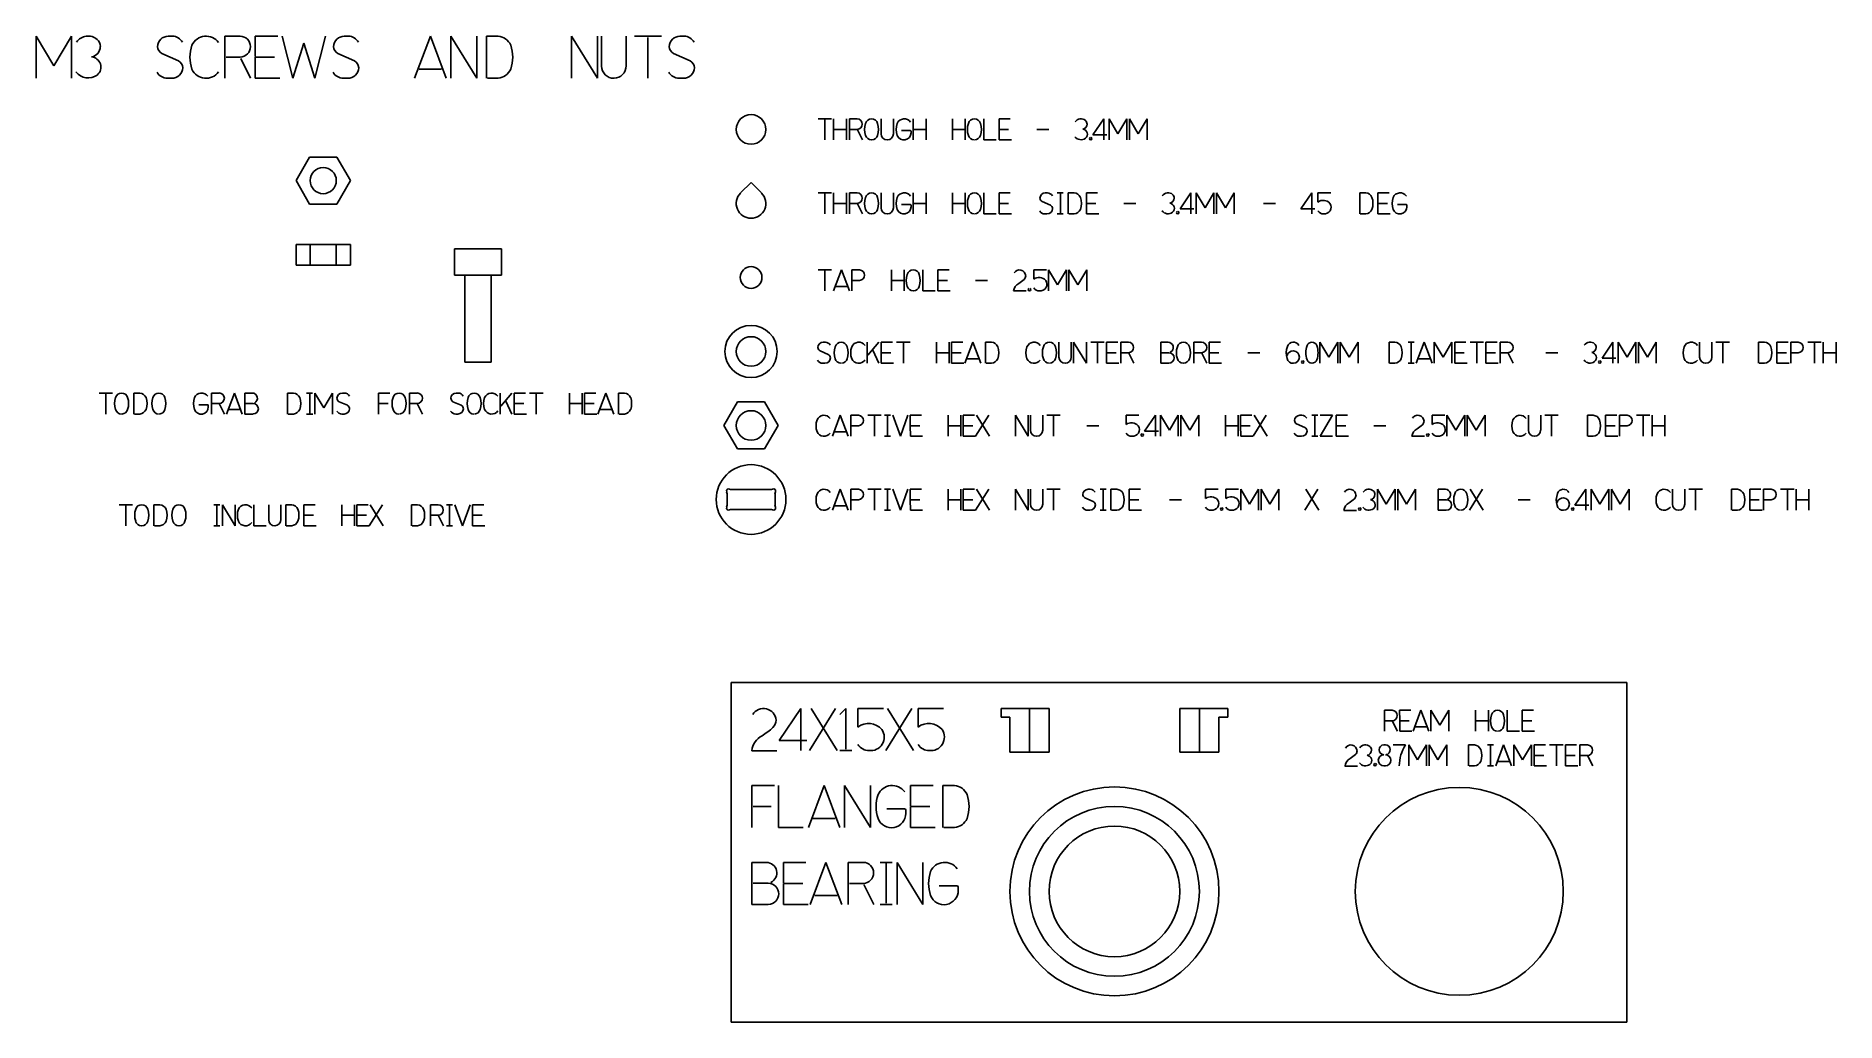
# Model space of a CAD drawing. Header units: inches. Extents: x -9.99 to -1.86, y -3.43 to 1.03.
import ezdxf

# ---------------------------------------------------------------- set-up
doc = ezdxf.new("R2010")
doc.units = ezdxf.units.IN
doc.layers.get('0').update_dxf_attribs({"linetype": 'CONTINUOUS'})
for name, color, linetype in [('2', 7, 'CONTINUOUS'), ('25', 7, 'CONTINUOUS'), ('3', 7, 'CONTINUOUS'), ('4', 7, 'CONTINUOUS'), ('5', 7, 'CONTINUOUS'), ('6', 7, 'CONTINUOUS'), ('9', 7, 'CONTINUOUS')]:
    doc.layers.add(name, color=color, linetype=linetype)

msp = doc.modelspace()

# ---------------------------------------------------------------- linework, layer by layer
at = {"color": 0, "linetype": 'CONTINUOUS'}
for p, q in [((-9.6465, -0.5816), (-9.7072, -0.5816)), ((-9.6768, -0.5845), (-9.6768, -0.6766)), ((-9.5497, -0.5816), (-9.5497, -0.6766)), ((-9.5232, -0.5816), (-9.5497, -0.5816)), ((-9.2162, -0.6346), (-9.2562, -0.6346)), ((-9.2133, -0.6446), (-9.2133, -0.6374)), ((-9.1986, -0.5816), (-9.1986, -0.6766)), ((-9.1642, -0.5816), (-9.1986, -0.5816)), ((-9.1955, -0.6291), (-9.1642, -0.6291)), ((-9.1404, -0.6766), (-9.1628, -0.6318)), ((-9.0953, -0.5816), (-9.1309, -0.6766)), ((-9.0597, -0.6766), (-9.0953, -0.5816)), ((-9.0478, -0.5816), (-9.0478, -0.6765)), ((-9.0149, -0.5816), (-9.0478, -0.5816)), ((-9.0106, -0.629), (-9.0449, -0.629)), ((-8.8552, -0.5816), (-8.8552, -0.6766)), ((-8.8287, -0.5816), (-8.8552, -0.5816)), ((-8.7418, -0.5816), (-8.7688, -0.5816)), ((-8.7552, -0.5844), (-8.7552, -0.6737)), ((-8.7318, -0.5816), (-8.7318, -0.6766)), ((-8.6916, -0.6487), (-8.7318, -0.5816)), ((-8.6516, -0.5816), (-8.6916, -0.6487)), ((-8.6516, -0.6766), (-8.6516, -0.5816)), ((-8.6219, -0.6211), (-8.5845, -0.6372)), ((-8.5978, -0.5816), (-8.6075, -0.5816)), ((-8.4436, -0.5816), (-8.4436, -0.6766)), ((-8.3926, -0.5816), (-8.4436, -0.5816)), ((-8.4407, -0.6291), (-8.4001, -0.6291)), ((-8.3034, -0.5816), (-8.3034, -0.6766)), ((-8.2689, -0.5816), (-8.3034, -0.5816)), ((-8.3002, -0.6291), (-8.2689, -0.6291)), ((-8.2451, -0.6766), (-8.2675, -0.6318)), ((-8.1075, -0.6211), (-8.0701, -0.6372)), ((-8.0834, -0.5816), (-8.0931, -0.5816)), ((-7.8947, -0.6766), (-7.8947, -0.5816)), ((-7.8416, -0.5816), (-7.8919, -0.6405)), ((-7.8694, -0.6183), (-7.8416, -0.6766)), ((-7.8311, -0.5816), (-7.8311, -0.6276)), ((-7.7801, -0.5816), (-7.8311, -0.5816)), ((-7.8311, -0.6291), (-7.8311, -0.6766)), ((-7.7876, -0.6291), (-7.8311, -0.6291)), ((-7.7006, -0.5816), (-7.7614, -0.5816)), ((-7.731, -0.5845), (-7.731, -0.6766)), ((-7.5811, -0.6766), (-7.5811, -0.5816)), ((-7.5264, -0.6291), (-7.5783, -0.6291)), ((-7.5235, -0.5816), (-7.5235, -0.6766)), ((-7.513, -0.5816), (-7.513, -0.6276)), ((-7.462, -0.5816), (-7.513, -0.5816)), ((-7.513, -0.6291), (-7.5129, -0.6766)), ((-7.4694, -0.6291), (-7.513, -0.6291)), ((-7.4168, -0.5816), (-7.4525, -0.6766)), ((-7.3812, -0.6766), (-7.4168, -0.5816)), ((-7.3595, -0.5816), (-7.3595, -0.6766)), ((-7.333, -0.5816), (-7.3595, -0.5816)), ((-9.5474, -0.6766), (-9.5232, -0.6766)), ((-9.0702, -0.6562), (-9.1204, -0.6562)), ((-9.0478, -0.6765), (-9.0106, -0.6765)), ((-8.8528, -0.6766), (-8.8287, -0.6766)), ((-8.7416, -0.6766), (-8.7688, -0.6766)), ((-8.5998, -0.6767), (-8.6095, -0.6766)), ((-8.0854, -0.6767), (-8.0951, -0.6766)), ((-7.8311, -0.6766), (-7.7754, -0.6766)), ((-7.5129, -0.6766), (-7.4572, -0.6766)), ((-7.3917, -0.6562), (-7.442, -0.6562)), ((-7.3571, -0.6766), (-7.333, -0.6766)), ((-9.5558, -1.0867), (-9.6165, -1.0867)), ((-9.5861, -1.0896), (-9.5861, -1.1817)), ((-9.4591, -1.0867), (-9.4591, -1.1817)), ((-9.4326, -1.0867), (-9.4591, -1.0867)), ((-9.1607, -1.0867), (-9.1877, -1.0867)), ((-9.1741, -1.0896), (-9.1741, -1.1789)), ((-9.1497, -1.0867), (-9.1497, -1.1817)), ((-9.0913, -1.1817), (-9.1497, -1.0867)), ((-9.0913, -1.0867), (-9.0913, -1.1817)), ((-9.0077, -1.1817), (-9.0077, -1.0867)), ((-8.9404, -1.1546), (-8.9404, -1.0867)), ((-8.8848, -1.0867), (-8.8848, -1.1539)), ((-8.863, -1.0867), (-8.863, -1.1817)), ((-8.8365, -1.0867), (-8.863, -1.0867)), ((-8.7809, -1.0867), (-8.7809, -1.1328)), ((-8.7299, -1.0867), (-8.7809, -1.0867)), ((-8.7809, -1.1342), (-8.7809, -1.1817)), ((-8.7374, -1.1342), (-8.7809, -1.1342)), ((-8.6104, -1.1817), (-8.6104, -1.0867)), ((-8.5557, -1.1342), (-8.6076, -1.1342)), ((-8.5527, -1.0867), (-8.5527, -1.1817)), ((-8.5423, -1.0867), (-8.5422, -1.1328)), ((-8.4912, -1.0867), (-8.5423, -1.0867)), ((-8.5422, -1.1342), (-8.5422, -1.1817)), ((-8.4987, -1.1342), (-8.5422, -1.1342)), ((-8.4268, -1.0867), (-8.4858, -1.1817)), ((-8.4227, -1.1817), (-8.4817, -1.0867)), ((-8.2951, -1.0867), (-8.2951, -1.1817)), ((-8.2686, -1.0867), (-8.2951, -1.0867)), ((-8.2092, -1.0867), (-8.2092, -1.1817)), ((-8.1747, -1.0867), (-8.2092, -1.0867)), ((-8.206, -1.1342), (-8.1747, -1.1342)), ((-8.1509, -1.1817), (-8.1733, -1.1369)), ((-8.1092, -1.0867), (-8.1362, -1.0867)), ((-8.1226, -1.0896), (-8.1226, -1.1789)), ((-8.0648, -1.1817), (-8.0994, -1.0867)), ((-8.0302, -1.0867), (-8.0648, -1.1817)), ((-8.0198, -1.0867), (-8.0197, -1.1328)), ((-7.9687, -1.0867), (-8.0198, -1.0867)), ((-8.0197, -1.1342), (-8.0197, -1.1817)), ((-7.9762, -1.1342), (-8.0197, -1.1342)), ((-9.4567, -1.1817), (-9.4326, -1.1817)), ((-9.1605, -1.1817), (-9.1877, -1.1817)), ((-8.9519, -1.1817), (-9.0077, -1.1817)), ((-8.8607, -1.1817), (-8.8365, -1.1817)), ((-8.7809, -1.1817), (-8.7252, -1.1817)), ((-8.5422, -1.1817), (-8.4865, -1.1817)), ((-8.2927, -1.1817), (-8.2686, -1.1817)), ((-8.109, -1.1817), (-8.1362, -1.1817)), ((-8.0197, -1.1817), (-7.964, -1.1817))]:
    msp.add_line(p, q, dxfattribs=at)
for centre, radius, start, end in [((-9.5521, -0.6291), 0.0846, 161.29412, 198.70588), ((-9.6051, -0.6099), 0.0283, 16.12889, 163.87218), ((-9.6581, -0.6291), 0.0846, 341.29376, 18.70624), ((-9.5265, -0.6164), 0.0349, 24.38638, 84.61741), ((-9.5749, -0.6291), 0.0846, 341.29431, 18.70569), ((-9.3837, -0.6291), 0.0846, 161.29412, 198.70588), ((-9.4367, -0.6099), 0.0283, 16.12889, 163.87218), ((-9.4897, -0.6291), 0.0846, 341.29376, 18.70624), ((-9.1957, -0.6292), 0.0846, 161.294, 198.70398), ((-9.2441, -0.6165), 0.0349, 35.68003, 155.61317), ((-9.2456, -0.6448), 0.0323, 200.85526, 0.43968), ((-9.2162, -0.6374), 0.00285, 0, 90), ((-9.1646, -0.6053), 0.0238, 271.09526, 88.89592), ((-9.0151, -0.6054), 0.0238, 296.19182, 89.544), ((-9.0106, -0.6527), 0.0237, 270, 89.98188), ((-8.832, -0.6164), 0.0349, 24.38638, 84.61741), ((-8.8803, -0.6291), 0.0846, 341.29431, 18.70569), ((-8.6069, -0.6065), 0.0249, 91.26134, 177.49195), ((-8.6115, -0.6035), 0.0204, 185.18241, 239.3448), ((-8.5987, -0.6081), 0.0265, 29.27171, 88.13615), ((-8.5949, -0.6547), 0.0204, 5.18227, 59.34483), ((-8.2982, -0.6291), 0.0846, 161.29412, 198.70588), ((-8.3512, -0.6099), 0.0283, 16.12889, 163.87218), ((-8.4042, -0.6291), 0.0846, 341.29376, 18.70624), ((-8.2693, -0.6053), 0.0238, 271.09526, 88.89592), ((-8.0925, -0.6065), 0.0249, 91.26134, 177.49195), ((-8.0971, -0.6035), 0.0204, 185.18241, 239.3448), ((-8.0843, -0.6081), 0.0265, 29.27171, 88.13615), ((-8.0805, -0.6547), 0.0204, 5.18227, 59.34483), ((-7.959, -0.6291), 0.0846, 161.29412, 198.70588), ((-8.012, -0.6099), 0.0283, 16.12889, 163.87218), ((-8.065, -0.6291), 0.0846, 341.29376, 18.70624), ((-7.8843, -0.6292), 0.0846, 161.29413, 198.70587), ((-7.9326, -0.6165), 0.0349, 35.68003, 155.61317), ((-7.3363, -0.6164), 0.0349, 24.38638, 84.61741), ((-7.3846, -0.6291), 0.0846, 341.29431, 18.70569), ((-9.6051, -0.6485), 0.0283, 196.00483, 267.94838), ((-9.6051, -0.6485), 0.0283, 272.76397, 343.99411), ((-9.5265, -0.6418), 0.0349, 275.38245, 335.61361), ((-9.4367, -0.6485), 0.0283, 196.00483, 267.94838), ((-9.4367, -0.6485), 0.0283, 272.76397, 343.99411), ((-8.832, -0.6418), 0.0349, 275.38245, 335.61361), ((-8.6092, -0.6492), 0.0274, 210.522, 269.44106), ((-8.5996, -0.6517), 0.025, 269.44106, 357.35068), ((-8.3512, -0.6485), 0.0283, 196.00483, 267.94838), ((-8.3512, -0.6485), 0.0283, 272.76397, 343.99411), ((-8.0948, -0.6492), 0.0274, 210.522, 269.44106), ((-8.0851, -0.6517), 0.025, 269.44106, 357.35068), ((-8.012, -0.6485), 0.0283, 196.00483, 267.94838), ((-8.012, -0.6485), 0.0283, 272.76397, 343.99411), ((-7.9326, -0.6419), 0.0349, 204.38684, 324.32), ((-7.3363, -0.6418), 0.0349, 275.38245, 335.61361), ((-9.4614, -1.1343), 0.0846, 161.29412, 198.70588), ((-9.5144, -1.115), 0.0283, 16.12889, 163.87218), ((-9.5674, -1.1343), 0.0846, 341.29376, 18.70624), ((-9.4358, -1.1215), 0.0349, 24.38638, 84.61741), ((-9.4842, -1.1342), 0.0846, 341.29431, 18.70569), ((-9.293, -1.1343), 0.0846, 161.29412, 198.70588), ((-9.346, -1.115), 0.0283, 16.12889, 163.87218), ((-9.399, -1.1343), 0.0846, 341.29376, 18.70624), ((-8.9972, -1.1344), 0.0846, 161.29413, 198.70587), ((-9.0455, -1.1217), 0.0349, 35.68003, 155.61317), ((-8.8398, -1.1215), 0.0349, 24.38638, 84.61741), ((-8.8882, -1.1342), 0.0846, 341.29431, 18.70569), ((-8.2718, -1.1215), 0.0349, 24.38638, 84.61741), ((-8.3202, -1.1342), 0.0846, 341.29431, 18.70569), ((-8.1751, -1.1105), 0.0238, 271.09526, 88.89592), ((-9.5144, -1.1536), 0.0283, 196.00483, 267.94838), ((-9.5144, -1.1536), 0.0283, 272.76397, 343.99411), ((-9.4358, -1.1469), 0.0349, 275.38245, 335.61361), ((-9.346, -1.1536), 0.0283, 196.00483, 267.94838), ((-9.346, -1.1536), 0.0283, 272.76397, 343.99411), ((-9.0455, -1.1471), 0.0349, 204.38684, 324.32), ((-8.9126, -1.1541), 0.0278, 180.92392, 0.47248), ((-8.8398, -1.1469), 0.0349, 275.38245, 335.61361), ((-8.2718, -1.1469), 0.0349, 275.38245, 335.61361)]:
    msp.add_arc(centre, radius, start, end, dxfattribs=at)
at = {"layer": '2', "color": 2, "linetype": 'CONTINUOUS'}
for p, q in [((-5.2153, 0.5853), (-5.1661, 0.6579)), ((-5.1661, 0.6579), (-5.1661, 0.5629)), ((-5.1425, 0.6579), (-5.1425, 0.5629)), ((-5.1023, 0.5907), (-5.1425, 0.6579)), ((-5.0623, 0.6579), (-5.1023, 0.5907)), ((-5.0623, 0.5629), (-5.0623, 0.6579)), ((-5.0505, 0.6579), (-5.0505, 0.5629)), ((-5.0103, 0.5907), (-5.0505, 0.6579)), ((-4.9703, 0.6579), (-5.0103, 0.5907)), ((-4.9703, 0.5629), (-4.9703, 0.6579)), ((-5.1522, 0.5853), (-5.2153, 0.5853)), ((-4.8217, 0.2507), (-4.7725, 0.3233)), ((-4.7586, 0.2507), (-4.8217, 0.2507)), ((-4.7725, 0.3233), (-4.7725, 0.2283)), ((-4.7488, 0.3233), (-4.7488, 0.2283)), ((-4.7087, 0.2561), (-4.7488, 0.3233)), ((-4.6687, 0.3233), (-4.7087, 0.2561)), ((-4.6687, 0.2283), (-4.6687, 0.3233)), ((-4.6569, 0.3233), (-4.6569, 0.2283)), ((-4.6167, 0.2561), (-4.6569, 0.3233)), ((-4.5767, 0.3233), (-4.6167, 0.2561)), ((-4.5767, 0.2283), (-4.5767, 0.3233)), ((-4.2262, 0.3233), (-4.2754, 0.2507)), ((-4.2754, 0.2507), (-4.2123, 0.2507)), ((-4.2262, 0.2283), (-4.2262, 0.3233)), ((-4.1983, 0.2812), (-4.1983, 0.3233)), ((-4.1983, 0.3233), (-4.1408, 0.3233)), ((-4.0091, 0.2283), (-4.0091, 0.3233)), ((-4.0091, 0.3233), (-3.9826, 0.3233)), ((-3.927, 0.2772), (-3.927, 0.3233)), ((-3.927, 0.3233), (-3.876, 0.3233)), ((-3.927, 0.2283), (-3.927, 0.2758)), ((-3.927, 0.2758), (-3.8835, 0.2758)), ((-3.8391, 0.2703), (-3.7991, 0.2703)), ((-3.7962, 0.2675), (-3.7962, 0.2603)), ((-3.9826, 0.2283), (-4.0068, 0.2283)), ((-3.8712, 0.2283), (-3.927, 0.2283)), ((-5.4826, -0.025), (-5.4826, -0.0671)), ((-5.4252, -0.025), (-5.4826, -0.025)), ((-5.4154, -0.025), (-5.4154, -0.12)), ((-5.3753, -0.0922), (-5.4154, -0.025)), ((-5.3352, -0.025), (-5.3753, -0.0922)), ((-5.3352, -0.12), (-5.3352, -0.025)), ((-5.3235, -0.025), (-5.3235, -0.12)), ((-5.2833, -0.0922), (-5.3235, -0.025)), ((-5.2433, -0.025), (-5.2833, -0.0922)), ((-5.2433, -0.12), (-5.2433, -0.025)), ((-5.517, -0.1204), (-5.5738, -0.1204)), ((-4.1892, -0.4468), (-4.1892, -0.3518)), ((-4.1892, -0.3518), (-4.149, -0.419)), ((-4.149, -0.419), (-4.109, -0.3518)), ((-4.109, -0.3518), (-4.109, -0.4468)), ((-4.0972, -0.4468), (-4.0972, -0.3518)), ((-4.0972, -0.3518), (-4.0571, -0.419)), ((-4.0571, -0.419), (-4.017, -0.3518)), ((-4.017, -0.3518), (-4.017, -0.4468)), ((-3.8772, -0.3518), (-3.8772, -0.4468)), ((-3.8507, -0.3518), (-3.8772, -0.3518)), ((-3.7638, -0.3518), (-3.7908, -0.3518)), ((-3.7773, -0.3547), (-3.7773, -0.444)), ((-3.7184, -0.3518), (-3.7541, -0.4468)), ((-3.6828, -0.4468), (-3.7184, -0.3518)), ((-3.6731, -0.3518), (-3.6731, -0.4468)), ((-3.6329, -0.419), (-3.6731, -0.3518)), ((-3.5929, -0.3518), (-3.6329, -0.419)), ((-3.5929, -0.4468), (-3.5929, -0.3518)), ((-3.5804, -0.3518), (-3.5804, -0.3979)), ((-3.5294, -0.3518), (-3.5804, -0.3518)), ((-3.5804, -0.3993), (-3.5803, -0.4468)), ((-3.5368, -0.3993), (-3.5804, -0.3993)), ((-3.4499, -0.3518), (-3.5106, -0.3518)), ((-3.4803, -0.3547), (-3.4803, -0.4468)), ((-3.4394, -0.3518), (-3.4394, -0.3979)), ((-3.3884, -0.3518), (-3.4394, -0.3518)), ((-3.4394, -0.3993), (-3.4394, -0.4468)), ((-3.3959, -0.3993), (-3.4394, -0.3993)), ((-3.3742, -0.3518), (-3.3742, -0.4468)), ((-3.3397, -0.3518), (-3.3742, -0.3518)), ((-3.371, -0.3993), (-3.3397, -0.3993)), ((-3.3159, -0.4468), (-3.3383, -0.4021)), ((-2.8653, -0.3518), (-2.9145, -0.4245)), ((-2.8653, -0.4468), (-2.8653, -0.3518)), ((-2.8416, -0.4468), (-2.8416, -0.3518)), ((-2.8416, -0.3518), (-2.8015, -0.419)), ((-2.8015, -0.419), (-2.7614, -0.3518)), ((-2.7614, -0.3518), (-2.7614, -0.4468)), ((-2.7497, -0.4468), (-2.7497, -0.3518)), ((-2.7497, -0.3518), (-2.7095, -0.419)), ((-2.7095, -0.419), (-2.6695, -0.3518)), ((-2.6695, -0.3518), (-2.6695, -0.4468)), ((-2.4738, -0.3518), (-2.4738, -0.4197)), ((-2.4181, -0.419), (-2.4181, -0.3518)), ((-2.3994, -0.3518), (-2.3386, -0.3518)), ((-2.369, -0.4468), (-2.369, -0.3547)), ((-2.2069, -0.4468), (-2.2069, -0.3518)), ((-2.2069, -0.3518), (-2.1804, -0.3518)), ((-2.1248, -0.3979), (-2.1248, -0.3518)), ((-2.1248, -0.3518), (-2.0738, -0.3518)), ((-2.1247, -0.4468), (-2.1248, -0.3993)), ((-2.1248, -0.3993), (-2.0813, -0.3993)), ((-2.0619, -0.4468), (-2.0619, -0.3518)), ((-2.0619, -0.3518), (-2.0274, -0.3518)), ((-2.0274, -0.3993), (-2.0605, -0.3993)), ((-1.9849, -0.3518), (-1.9242, -0.3518)), ((-1.9546, -0.4468), (-1.9546, -0.3547)), ((-1.9147, -0.3518), (-1.9147, -0.4468)), ((-1.9119, -0.3993), (-1.86, -0.3993)), ((-1.857, -0.4468), (-1.857, -0.3518)), ((-3.8749, -0.4468), (-3.8507, -0.4468)), ((-3.7637, -0.4468), (-3.7908, -0.4468)), ((-3.6933, -0.4265), (-3.7436, -0.4265)), ((-3.5803, -0.4468), (-3.5246, -0.4468)), ((-3.4394, -0.4468), (-3.3837, -0.4468)), ((-2.9145, -0.4245), (-2.8514, -0.4245)), ((-2.1804, -0.4468), (-2.2045, -0.4468)), ((-2.069, -0.4468), (-2.1247, -0.4468)), ((-5.0649, -0.6821), (-5.0649, -0.7242)), ((-5.0075, -0.6821), (-5.0649, -0.6821)), ((-4.9824, -0.7547), (-4.9332, -0.6821)), ((-4.9332, -0.6821), (-4.9332, -0.7771)), ((-4.9095, -0.6821), (-4.9095, -0.7771)), ((-4.8694, -0.7493), (-4.9095, -0.6821)), ((-4.8294, -0.6821), (-4.8694, -0.7493)), ((-4.8294, -0.7771), (-4.8294, -0.6821)), ((-4.8176, -0.6821), (-4.8176, -0.7771)), ((-4.7774, -0.7493), (-4.8176, -0.6821)), ((-4.7374, -0.6821), (-4.7774, -0.7493)), ((-4.7374, -0.7771), (-4.7374, -0.6821)), ((-4.6158, -0.7771), (-4.6158, -0.6821)), ((-4.5611, -0.7296), (-4.613, -0.7296)), ((-4.5582, -0.6821), (-4.5582, -0.7771)), ((-4.5477, -0.6821), (-4.5477, -0.7282)), ((-4.4967, -0.6821), (-4.5477, -0.6821)), ((-4.5477, -0.7296), (-4.5476, -0.7771)), ((-4.5042, -0.7296), (-4.5477, -0.7296)), ((-4.4322, -0.6821), (-4.4913, -0.7771)), ((-4.4282, -0.7771), (-4.4872, -0.6821)), ((-4.2946, -0.7216), (-4.2572, -0.7377)), ((-4.2705, -0.6821), (-4.2802, -0.6821)), ((-4.1987, -0.6821), (-4.2257, -0.6821)), ((-4.2122, -0.685), (-4.2122, -0.7743)), ((-4.1331, -0.6821), (-4.1887, -0.6821)), ((-4.1887, -0.7771), (-4.1331, -0.6821)), ((-4.1159, -0.6821), (-4.1158, -0.7282)), ((-4.0648, -0.6821), (-4.1159, -0.6821)), ((-4.1158, -0.7296), (-4.1158, -0.7771)), ((-4.0723, -0.7296), (-4.1158, -0.7296)), ((-3.6824, -0.6821), (-3.6824, -0.7242)), ((-3.625, -0.6821), (-3.6824, -0.6821)), ((-3.6152, -0.6821), (-3.6152, -0.7771)), ((-3.5751, -0.7493), (-3.6152, -0.6821)), ((-3.5351, -0.6821), (-3.5751, -0.7493)), ((-3.5351, -0.7771), (-3.5351, -0.6821)), ((-3.5233, -0.6821), (-3.5233, -0.7771)), ((-3.4831, -0.7493), (-3.5233, -0.6821)), ((-3.4431, -0.6821), (-3.4831, -0.7493)), ((-3.4431, -0.7771), (-3.4431, -0.6821)), ((-3.2474, -0.75), (-3.2474, -0.6821)), ((-3.1917, -0.6821), (-3.1917, -0.7493)), ((-3.1123, -0.6821), (-3.173, -0.6821)), ((-3.1426, -0.685), (-3.1426, -0.7771)), ((-2.9805, -0.6821), (-2.9805, -0.7771)), ((-2.954, -0.6821), (-2.9805, -0.6821)), ((-2.8984, -0.6821), (-2.8984, -0.7282)), ((-2.8474, -0.6821), (-2.8984, -0.6821)), ((-2.8984, -0.7296), (-2.8984, -0.7771)), ((-2.8549, -0.7296), (-2.8984, -0.7296)), ((-2.8355, -0.6821), (-2.8355, -0.7771)), ((-2.801, -0.6821), (-2.8355, -0.6821)), ((-2.8341, -0.7296), (-2.801, -0.7296)), ((-2.6978, -0.6821), (-2.7585, -0.6821)), ((-2.7282, -0.685), (-2.7282, -0.7771)), ((-2.6883, -0.7771), (-2.6883, -0.6821)), ((-2.6336, -0.7296), (-2.6855, -0.7296)), ((-2.6306, -0.6821), (-2.6306, -0.7771)), ((-4.9193, -0.7547), (-4.9824, -0.7547)), ((-4.5476, -0.7771), (-4.4919, -0.7771)), ((-4.2725, -0.7773), (-4.2821, -0.7772)), ((-4.1986, -0.7771), (-4.2257, -0.7771)), ((-4.1331, -0.7771), (-4.1887, -0.7771)), ((-4.1158, -0.7771), (-4.0601, -0.7771)), ((-3.7168, -0.7774), (-3.7736, -0.7774)), ((-2.9782, -0.7771), (-2.954, -0.7771)), ((-2.8984, -0.7771), (-2.8426, -0.7771)), ((-4.7062, -1.0167), (-4.7062, -1.0588)), ((-4.6487, -1.0167), (-4.7062, -1.0167)), ((-4.6144, -1.0167), (-4.6144, -1.0588)), ((-4.5569, -1.0167), (-4.6144, -1.0167)), ((-4.5472, -1.0167), (-4.5472, -1.1117)), ((-4.507, -1.0839), (-4.5472, -1.0167)), ((-4.467, -1.0167), (-4.507, -1.0839)), ((-4.467, -1.1117), (-4.467, -1.0167)), ((-4.4552, -1.0167), (-4.4552, -1.1117)), ((-4.4151, -1.0839), (-4.4552, -1.0167)), ((-4.375, -1.0167), (-4.4151, -1.0839)), ((-4.375, -1.1117), (-4.375, -1.0167)), ((-4.1985, -1.0167), (-4.2576, -1.1117)), ((-4.1945, -1.1117), (-4.2535, -1.0167)), ((-3.9297, -1.0167), (-3.9297, -1.1117)), ((-3.8895, -1.0839), (-3.9297, -1.0167)), ((-3.8495, -1.0167), (-3.8895, -1.0839)), ((-3.8495, -1.1117), (-3.8495, -1.0167)), ((-3.8377, -1.0167), (-3.8377, -1.1117)), ((-3.7976, -1.0839), (-3.8377, -1.0167)), ((-3.7575, -1.0167), (-3.7976, -1.0839)), ((-3.7575, -1.1117), (-3.7575, -1.0167)), ((-3.6553, -1.0167), (-3.6553, -1.1116)), ((-3.6224, -1.0167), (-3.6553, -1.0167)), ((-3.4549, -1.0167), (-3.514, -1.1117)), ((-3.4509, -1.1117), (-3.5099, -1.0167)), ((-3.0368, -1.0893), (-2.9876, -1.0167)), ((-2.9876, -1.0167), (-2.9876, -1.1117)), ((-2.9639, -1.0167), (-2.9639, -1.1117)), ((-2.9238, -1.0839), (-2.9639, -1.0167)), ((-2.8838, -1.0167), (-2.9238, -1.0839)), ((-2.8838, -1.1117), (-2.8838, -1.0167)), ((-2.872, -1.0167), (-2.872, -1.1117)), ((-2.8318, -1.0839), (-2.872, -1.0167)), ((-2.7918, -1.0167), (-2.8318, -1.0839)), ((-2.7918, -1.1117), (-2.7918, -1.0167)), ((-2.5961, -1.0846), (-2.5961, -1.0167)), ((-2.5404, -1.0167), (-2.5404, -1.0839)), ((-2.461, -1.0167), (-2.5217, -1.0167)), ((-2.4913, -1.0196), (-2.4913, -1.1117)), ((-2.3292, -1.0167), (-2.3292, -1.1117)), ((-2.3027, -1.0167), (-2.3292, -1.0167)), ((-2.2471, -1.0167), (-2.2471, -1.0628)), ((-2.1961, -1.0167), (-2.2471, -1.0167)), ((-2.1842, -1.0167), (-2.1842, -1.1117)), ((-2.1497, -1.0167), (-2.1842, -1.0167)), ((-2.0465, -1.0167), (-2.1072, -1.0167)), ((-2.0769, -1.0196), (-2.0769, -1.1117)), ((-2.037, -1.1117), (-2.037, -1.0167)), ((-1.9793, -1.0167), (-1.9793, -1.1117)), ((-4.0243, -1.112), (-4.0811, -1.112)), ((-3.6553, -1.1116), (-3.6182, -1.1116)), ((-3.6181, -1.0641), (-3.6525, -1.0641)), ((-2.9737, -1.0893), (-3.0368, -1.0893)), ((-2.3269, -1.1117), (-2.3027, -1.1117)), ((-2.2471, -1.0642), (-2.2471, -1.1117)), ((-2.2036, -1.0642), (-2.2471, -1.0642)), ((-2.2471, -1.1117), (-2.1913, -1.1117)), ((-2.1828, -1.0642), (-2.1497, -1.0642)), ((-1.9823, -1.0642), (-2.0342, -1.0642))]:
    msp.add_line(p, q, dxfattribs=at)
for centre, radius, start, end in [((-5.2696, 0.627), 0.0312, 48.9417, 146.02798), ((-5.2692, 0.5977), 0.0343, 216.48301, 306.07403), ((-5.2654, 0.6344), 0.0237, 279.08811, 360), ((-5.2641, 0.5873), 0.0238, 19.43443, 84.11427), ((-5.2632, 0.6344), 0.0215, 0, 48.81407), ((-5.2627, 0.5876), 0.0224, 307.7905, 19.82777), ((-5.2258, 0.5684), 0.00511, 95.9609, 180.8139), ((-5.225, 0.5685), 0.00498, 357.80486, 85.42034), ((-5.2255, 0.5683), 0.00543, 180, 360), ((-4.8759, 0.2924), 0.0312, 48.9417, 146.02798), ((-4.8718, 0.2998), 0.0237, 279.08811, 360), ((-4.8705, 0.2527), 0.0238, 19.43443, 84.11427), ((-4.8696, 0.2998), 0.0215, 0, 48.81407), ((-4.8691, 0.253), 0.0224, 307.7905, 19.82777), ((-4.174, 0.2497), 0.0398, 41.02371, 127.55853), ((-4.1694, 0.2586), 0.0306, 263.10415, 34.09792), ((-3.9859, 0.2885), 0.0349, 24.38638, 84.61741), ((-3.9859, 0.2631), 0.0349, 275.38245, 335.61361), ((-4.0342, 0.2758), 0.0846, 341.29431, 18.70569), ((-3.7786, 0.2757), 0.0846, 161.294, 198.70398), ((-3.827, 0.2884), 0.0349, 35.68003, 155.61317), ((-3.8285, 0.26), 0.0323, 200.85526, 0.43968), ((-3.7991, 0.2675), 0.00285, 0, 90), ((-4.8756, 0.2631), 0.0343, 216.48301, 306.07403), ((-4.8322, 0.2338), 0.00511, 95.9609, 180.8139), ((-4.8319, 0.2337), 0.00543, 180, 360), ((-4.8314, 0.2339), 0.00498, 357.80486, 85.42034), ((-4.1731, 0.2584), 0.0302, 213.43329, 270.016), ((-5.5474, -0.0536), 0.0284, 4.59478, 149.03849), ((-5.6727, 0.1028), 0.2254, 302.86906, 310.61455), ((-5.5461, -0.0501), 0.0271, 317.77452, 357.42443), ((-5.4584, -0.0987), 0.0398, 41.02371, 127.55853), ((-5.4537, -0.0897), 0.0306, 263.10415, 34.09792), ((-5.5284, -0.1267), 0.0458, 118.74384, 172.045), ((-5.5024, -0.1145), 0.00511, 95.9609, 180.8139), ((-5.502, -0.1146), 0.00543, 180, 360), ((-5.5016, -0.1144), 0.00498, 357.80486, 85.42034), ((-5.4574, -0.0899), 0.0302, 213.43329, 270.016), ((-4.2569, -0.4013), 0.0846, 159.29398, 196.7059), ((-4.3105, -0.4189), 0.0282, 86.5204, 166.57182), ((-4.3092, -0.3801), 0.0283, 29.30745, 162.09753), ((-4.3105, -0.419), 0.0282, 273.44533, 86.55467), ((-4.16, -0.3993), 0.0932, 160.01919, 199.98081), ((-4.2255, -0.3753), 0.0234, 19.44735, 160.55958), ((-4.291, -0.3993), 0.0932, 340.01744, 19.98256), ((-3.854, -0.3866), 0.0349, 24.38638, 84.61741), ((-3.9023, -0.3993), 0.0846, 341.29431, 18.70569), ((-3.3401, -0.3756), 0.0238, 271.09526, 88.89592), ((-2.9687, -0.3827), 0.0312, 48.9417, 146.02798), ((-2.9646, -0.3754), 0.0237, 279.08811, 360), ((-2.9633, -0.4225), 0.0238, 19.43443, 84.11427), ((-2.9624, -0.3754), 0.0215, 0, 48.81407), ((-2.4633, -0.3995), 0.0846, 161.29413, 198.70587), ((-2.5117, -0.3868), 0.0349, 35.68003, 155.61317), ((-2.1837, -0.3866), 0.0349, 24.38638, 84.61741), ((-2.232, -0.3993), 0.0846, 341.29431, 18.70569), ((-2.0289, -0.3756), 0.0238, 273.40099, 86.59901), ((-4.3105, -0.419), 0.0282, 193.73398, 273.44533), ((-4.2677, -0.4413), 0.00511, 95.9609, 180.8139), ((-4.2674, -0.4414), 0.00543, 180, 360), ((-4.2669, -0.4412), 0.00498, 357.80486, 85.42034), ((-4.2256, -0.4234), 0.0233, 199.46544, 268.51457), ((-4.2253, -0.4235), 0.0232, 271.35498, 340.75926), ((-3.854, -0.4121), 0.0349, 275.38245, 335.61361), ((-2.9684, -0.4121), 0.0343, 216.48301, 306.07403), ((-2.9619, -0.4221), 0.0224, 307.7905, 19.82777), ((-2.925, -0.4413), 0.00511, 95.9609, 180.8139), ((-2.9247, -0.4414), 0.00543, 180, 360), ((-2.9242, -0.4412), 0.00498, 357.80486, 85.42034), ((-2.5117, -0.4122), 0.0349, 204.38684, 324.32), ((-2.446, -0.4193), 0.0278, 180.92392, 0.47248), ((-2.1837, -0.4121), 0.0349, 275.38245, 335.61361), ((-5.0407, -0.7557), 0.0398, 41.02371, 127.55853), ((-5.036, -0.7468), 0.0306, 263.10415, 34.09792), ((-4.2796, -0.707), 0.0249, 91.26134, 177.49195), ((-4.2842, -0.7041), 0.0204, 185.18241, 239.3448), ((-4.2714, -0.7086), 0.0265, 29.27171, 88.13615), ((-3.7472, -0.7106), 0.0284, 4.59478, 149.03849), ((-3.8726, -0.5543), 0.2254, 302.86906, 310.61455), ((-3.7459, -0.7071), 0.0271, 317.77452, 357.42443), ((-3.6582, -0.7557), 0.0398, 41.02371, 127.55853), ((-3.6535, -0.7468), 0.0306, 263.10415, 34.09792), ((-3.2369, -0.7298), 0.0846, 161.29413, 198.70587), ((-3.2853, -0.7171), 0.0349, 35.68003, 155.61317), ((-2.9573, -0.7169), 0.0349, 24.38638, 84.61741), ((-3.0057, -0.7296), 0.0846, 341.29431, 18.70569), ((-2.8025, -0.7059), 0.0238, 273.40099, 86.59901), ((-5.0397, -0.747), 0.0302, 213.43329, 270.016), ((-4.9929, -0.7716), 0.00511, 95.9609, 180.8139), ((-4.9926, -0.7717), 0.00543, 180, 360), ((-4.9921, -0.7715), 0.00498, 357.80486, 85.42034), ((-4.2819, -0.7498), 0.0274, 210.522, 269.44106), ((-4.2722, -0.7523), 0.025, 269.44106, 357.35068), ((-4.2676, -0.7553), 0.0204, 5.18227, 59.34483), ((-3.7282, -0.7838), 0.0458, 118.74384, 172.045), ((-3.7022, -0.7716), 0.00511, 95.9609, 180.8139), ((-3.7019, -0.7717), 0.00543, 180, 360), ((-3.7014, -0.7715), 0.00498, 357.80486, 85.42034), ((-3.6572, -0.747), 0.0302, 213.43329, 270.016), ((-3.2853, -0.7425), 0.0349, 204.38684, 324.32), ((-3.2196, -0.7495), 0.0278, 180.92392, 0.47248), ((-2.9573, -0.7423), 0.0349, 275.38245, 335.61361), ((-4.6819, -1.0903), 0.0398, 41.02371, 127.55853), ((-4.5901, -1.0903), 0.0398, 41.02371, 127.55853), ((-4.0547, -1.0452), 0.0284, 4.59478, 149.03849), ((-4.0534, -1.0417), 0.0271, 317.77452, 357.42443), ((-3.9686, -1.0476), 0.0312, 48.9417, 146.02798), ((-3.9645, -1.0402), 0.0237, 279.08811, 360), ((-3.9622, -1.0402), 0.0215, 0, 48.81407), ((-3.6226, -1.0405), 0.0238, 296.19182, 89.544), ((-3.5, -1.0643), 0.0846, 161.29412, 198.70588), ((-3.553, -1.045), 0.0283, 16.12889, 163.87218), ((-3.606, -1.0643), 0.0846, 341.29376, 18.70624), ((-3.0365, -1.0662), 0.0846, 159.29398, 196.7059), ((-3.0901, -1.0838), 0.0282, 86.5204, 166.57182), ((-3.0888, -1.045), 0.0283, 29.30745, 162.09753), ((-3.0901, -1.0838), 0.0282, 273.44533, 86.55467), ((-2.5856, -1.0644), 0.0846, 161.29413, 198.70587), ((-2.634, -1.0516), 0.0349, 35.68003, 155.61317), ((-2.306, -1.0515), 0.0349, 24.38638, 84.61741), ((-2.3544, -1.0642), 0.0846, 341.29431, 18.70569), ((-2.1512, -1.0405), 0.0238, 273.40099, 86.59901), ((-4.681, -1.0816), 0.0302, 213.43329, 270.016), ((-4.6773, -1.0814), 0.0306, 263.10415, 34.09792), ((-4.6341, -1.1062), 0.00511, 95.9609, 180.8139), ((-4.6338, -1.1063), 0.00543, 180, 360), ((-4.6334, -1.1061), 0.00498, 357.80486, 85.42034), ((-4.5892, -1.0816), 0.0302, 213.43329, 270.016), ((-4.5855, -1.0814), 0.0306, 263.10415, 34.09792), ((-4.0357, -1.1184), 0.0458, 118.74384, 172.045), ((-4.1801, -0.8889), 0.2254, 302.86906, 310.61455), ((-4.0097, -1.1062), 0.00511, 95.9609, 180.8139), ((-4.0094, -1.1063), 0.00543, 180, 360), ((-4.0089, -1.1061), 0.00498, 357.80486, 85.42034), ((-3.9682, -1.0769), 0.0343, 216.48301, 306.07403), ((-3.9631, -1.0873), 0.0238, 19.43443, 84.11427), ((-3.9617, -1.087), 0.0224, 307.7905, 19.82777), ((-3.6182, -1.0878), 0.0237, 270, 89.98188), ((-3.553, -1.0836), 0.0283, 196.00483, 267.94838), ((-3.553, -1.0836), 0.0283, 272.76397, 343.99411), ((-3.0901, -1.0838), 0.0282, 193.73398, 273.44533), ((-3.0473, -1.1062), 0.00511, 95.9609, 180.8139), ((-3.047, -1.1063), 0.00543, 180, 360), ((-3.0465, -1.1061), 0.00498, 357.80486, 85.42034), ((-2.634, -1.0771), 0.0349, 204.38684, 324.32), ((-2.5683, -1.0841), 0.0278, 180.92392, 0.47248), ((-2.306, -1.0769), 0.0349, 275.38245, 335.61361)]:
    msp.add_arc(centre, radius, start, end, dxfattribs=at)
at = {"layer": '25', "color": 25, "linetype": 'CONTINUOUS'}
for p, q in [((-8.753, 0.0903), (-8.753, -0.0042)), ((-8.6349, 0.0903), (-8.6349, -0.0042)), ((-5.502, -2.0079), (-5.502, -2.2047)), ((-4.7343, -2.0079), (-4.7343, -2.2047))]:
    msp.add_line(p, q, dxfattribs=at)
for start, end in [(360, 180), (180, 360)]:
    msp.add_arc((-5.1181, -2.8346), 0.3839, start, end, dxfattribs=at)
at = {"layer": '3', "color": 3, "linetype": 'CONTINUOUS'}
for p, q in [((-6.3968, 0.6579), (-6.4575, 0.6579)), ((-6.4271, 0.655), (-6.4271, 0.5629)), ((-6.3873, 0.5629), (-6.3873, 0.6579)), ((-6.3296, 0.6579), (-6.3296, 0.5629)), ((-6.3154, 0.6579), (-6.3154, 0.5629)), ((-6.2809, 0.6579), (-6.3154, 0.6579)), ((-6.1726, 0.59), (-6.1726, 0.6579)), ((-6.117, 0.6579), (-6.117, 0.5907)), ((-6.0273, 0.5629), (-6.0273, 0.6579)), ((-5.9696, 0.6579), (-5.9696, 0.5629)), ((-5.8501, 0.5629), (-5.8501, 0.6579)), ((-5.7924, 0.6579), (-5.7924, 0.5629)), ((-5.7079, 0.5629), (-5.7079, 0.6579)), ((-5.6397, 0.6579), (-5.6397, 0.6118)), ((-5.5887, 0.6579), (-5.6397, 0.6579)), ((-6.3326, 0.6104), (-6.3844, 0.6104)), ((-6.3122, 0.6104), (-6.2809, 0.6104)), ((-6.2571, 0.5629), (-6.2795, 0.6077)), ((-6.04, 0.6049), (-6.0801, 0.6049)), ((-6.0372, 0.5949), (-6.0372, 0.602)), ((-5.9726, 0.6104), (-6.0244, 0.6104)), ((-5.7954, 0.6104), (-5.8473, 0.6104)), ((-5.6397, 0.6104), (-5.6397, 0.5629)), ((-5.5962, 0.6104), (-5.6397, 0.6104)), ((-5.6522, 0.5629), (-5.7079, 0.5629)), ((-5.6397, 0.5629), (-5.584, 0.5629)), ((-6.3968, 0.3233), (-6.4575, 0.3233)), ((-6.4271, 0.3204), (-6.4271, 0.2283)), ((-6.3873, 0.2283), (-6.3873, 0.3233)), ((-6.3326, 0.2758), (-6.3844, 0.2758)), ((-6.3296, 0.3233), (-6.3296, 0.2283)), ((-6.3154, 0.3233), (-6.3154, 0.2283)), ((-6.2809, 0.3233), (-6.3154, 0.3233)), ((-6.3122, 0.2758), (-6.2809, 0.2758)), ((-6.2571, 0.2283), (-6.2795, 0.2731)), ((-6.1726, 0.2554), (-6.1726, 0.3233)), ((-6.117, 0.3233), (-6.117, 0.2561)), ((-6.04, 0.2703), (-6.0801, 0.2703)), ((-6.0372, 0.2603), (-6.0372, 0.2675)), ((-6.0273, 0.2283), (-6.0273, 0.3233)), ((-5.9726, 0.2758), (-6.0244, 0.2758)), ((-5.9696, 0.3233), (-5.9696, 0.2283)), ((-5.8501, 0.2283), (-5.8501, 0.3233)), ((-5.7954, 0.2758), (-5.8473, 0.2758)), ((-5.7924, 0.3233), (-5.7924, 0.2283)), ((-5.7079, 0.2283), (-5.7079, 0.3233)), ((-5.6397, 0.3233), (-5.6397, 0.2772)), ((-5.5887, 0.3233), (-5.6397, 0.3233)), ((-5.6397, 0.2758), (-5.6397, 0.2283)), ((-5.5962, 0.2758), (-5.6397, 0.2758)), ((-5.445, 0.2838), (-5.4076, 0.2677)), ((-5.421, 0.3233), (-5.4306, 0.3233)), ((-5.3492, 0.3233), (-5.3762, 0.3233)), ((-5.3626, 0.3205), (-5.3626, 0.2312)), ((-5.3272, 0.3233), (-5.3272, 0.2283)), ((-5.3007, 0.3233), (-5.3272, 0.3233)), ((-5.2451, 0.3233), (-5.2451, 0.2772)), ((-5.1941, 0.3233), (-5.2451, 0.3233)), ((-5.2451, 0.2758), (-5.2451, 0.2283)), ((-5.2016, 0.2758), (-5.2451, 0.2758)), ((-5.6522, 0.2283), (-5.7079, 0.2283)), ((-5.6397, 0.2283), (-5.584, 0.2283)), ((-5.4229, 0.2282), (-5.4326, 0.2282)), ((-5.3491, 0.2283), (-5.3762, 0.2283)), ((-5.3249, 0.2283), (-5.3007, 0.2283)), ((-5.2451, 0.2283), (-5.1893, 0.2283)), ((-6.3968, -0.025), (-6.4575, -0.025)), ((-6.4271, -0.0279), (-6.4271, -0.12)), ((-6.3517, -0.025), (-6.3873, -0.12)), ((-6.316, -0.12), (-6.3517, -0.025)), ((-6.3042, -0.025), (-6.3042, -0.12)), ((-6.2697, -0.025), (-6.3042, -0.025)), ((-6.3027, -0.0725), (-6.2697, -0.0725)), ((-6.1264, -0.12), (-6.1264, -0.025)), ((-6.0717, -0.0725), (-6.1236, -0.0725)), ((-6.0688, -0.025), (-6.0688, -0.12)), ((-5.9843, -0.12), (-5.9843, -0.025)), ((-5.9161, -0.025), (-5.916, -0.0711)), ((-5.865, -0.025), (-5.9161, -0.025)), ((-5.916, -0.0725), (-5.916, -0.12)), ((-5.8725, -0.0725), (-5.916, -0.0725)), ((-6.3265, -0.0997), (-6.3768, -0.0997)), ((-5.9285, -0.12), (-5.9843, -0.12)), ((-5.916, -0.12), (-5.8603, -0.12)), ((-6.4112, -0.4074), (-6.4486, -0.3914)), ((-6.4342, -0.3519), (-6.4245, -0.3518)), ((-6.2359, -0.3518), (-6.2359, -0.4468)), ((-6.2331, -0.4108), (-6.1827, -0.3518)), ((-6.1827, -0.4468), (-6.2105, -0.3885)), ((-6.1722, -0.3979), (-6.1723, -0.3518)), ((-6.1723, -0.3518), (-6.1212, -0.3518)), ((-6.1722, -0.4468), (-6.1722, -0.3993)), ((-6.1722, -0.3993), (-6.1287, -0.3993)), ((-6.1025, -0.3518), (-6.0418, -0.3518)), ((-6.0721, -0.4468), (-6.0721, -0.3547)), ((-5.9223, -0.3518), (-5.9223, -0.4468)), ((-5.9194, -0.3993), (-5.8675, -0.3993)), ((-5.8646, -0.4468), (-5.8646, -0.3518)), ((-5.8541, -0.3979), (-5.8541, -0.3518)), ((-5.8541, -0.3518), (-5.8031, -0.3518)), ((-5.8541, -0.4468), (-5.8541, -0.3993)), ((-5.8541, -0.3993), (-5.8106, -0.3993)), ((-5.7936, -0.4468), (-5.758, -0.3518)), ((-5.758, -0.3518), (-5.7224, -0.4468)), ((-5.7006, -0.4468), (-5.7006, -0.3518)), ((-5.7006, -0.3518), (-5.6741, -0.3518)), ((-5.3689, -0.3518), (-5.3689, -0.4197)), ((-5.3133, -0.419), (-5.3133, -0.3518)), ((-5.3025, -0.4468), (-5.3025, -0.3518)), ((-5.3025, -0.3518), (-5.2442, -0.4468)), ((-5.2442, -0.4468), (-5.2442, -0.3518)), ((-5.2254, -0.3518), (-5.1647, -0.3518)), ((-5.1951, -0.4468), (-5.1951, -0.3547)), ((-5.1542, -0.3979), (-5.1543, -0.3518)), ((-5.1543, -0.3518), (-5.1032, -0.3518)), ((-5.1542, -0.4468), (-5.1542, -0.3993)), ((-5.1542, -0.3993), (-5.1107, -0.3993)), ((-5.089, -0.4468), (-5.089, -0.3518)), ((-5.089, -0.3518), (-5.0545, -0.3518)), ((-5.0545, -0.3993), (-5.0859, -0.3993)), ((-5.0532, -0.4021), (-5.0308, -0.4468)), ((-4.9089, -0.4467), (-4.9089, -0.3518)), ((-4.9089, -0.3518), (-4.876, -0.3518)), ((-4.906, -0.3992), (-4.8717, -0.3992)), ((-4.7587, -0.4468), (-4.7587, -0.3518)), ((-4.7587, -0.3518), (-4.7243, -0.3518)), ((-4.7243, -0.3993), (-4.7556, -0.3993)), ((-4.7229, -0.4021), (-4.7005, -0.4468)), ((-4.69, -0.3979), (-4.6901, -0.3518)), ((-4.6901, -0.3518), (-4.639, -0.3518)), ((-4.69, -0.4468), (-4.69, -0.3993)), ((-4.69, -0.3993), (-4.6465, -0.3993)), ((-6.4362, -0.4469), (-6.4265, -0.447)), ((-6.1165, -0.4468), (-6.1722, -0.4468)), ((-5.7984, -0.4468), (-5.8541, -0.4468)), ((-5.7831, -0.4265), (-5.7328, -0.4265)), ((-5.6741, -0.4468), (-5.6983, -0.4468)), ((-5.0985, -0.4468), (-5.1542, -0.4468)), ((-4.8717, -0.4467), (-4.9089, -0.4467)), ((-4.6343, -0.4468), (-4.69, -0.4468)), ((-6.357, -0.6821), (-6.3926, -0.7771)), ((-6.3213, -0.7771), (-6.357, -0.6821)), ((-6.3095, -0.6821), (-6.3095, -0.7771)), ((-6.275, -0.6821), (-6.3095, -0.6821)), ((-6.308, -0.7296), (-6.275, -0.7296)), ((-6.1718, -0.6821), (-6.2325, -0.6821)), ((-6.2021, -0.685), (-6.2021, -0.7771)), ((-6.13, -0.6821), (-6.157, -0.6821)), ((-6.1434, -0.685), (-6.1434, -0.7743)), ((-6.0857, -0.7771), (-6.1203, -0.6821)), ((-6.0511, -0.6821), (-6.0857, -0.7771)), ((-6.0406, -0.6821), (-6.0406, -0.7282)), ((-5.9896, -0.6821), (-6.0406, -0.6821)), ((-6.0406, -0.7296), (-6.0405, -0.7771)), ((-5.997, -0.7296), (-6.0406, -0.7296)), ((-5.8701, -0.7771), (-5.8701, -0.6821)), ((-5.8153, -0.7296), (-5.8672, -0.7296)), ((-5.8124, -0.6821), (-5.8124, -0.7771)), ((-5.8019, -0.6821), (-5.8019, -0.7282)), ((-5.7509, -0.6821), (-5.8019, -0.6821)), ((-5.8019, -0.7296), (-5.8019, -0.7771)), ((-5.7584, -0.7296), (-5.8019, -0.7296)), ((-5.6864, -0.6821), (-5.7455, -0.7771)), ((-5.6824, -0.7771), (-5.7414, -0.6821)), ((-5.5657, -0.6821), (-5.5657, -0.7771)), ((-5.5074, -0.7771), (-5.5657, -0.6821)), ((-5.5074, -0.6821), (-5.5074, -0.7771)), ((-5.4979, -0.75), (-5.4979, -0.6821)), ((-5.4422, -0.6821), (-5.4422, -0.7493)), ((-5.3627, -0.6821), (-5.4235, -0.6821)), ((-5.3931, -0.685), (-5.3931, -0.7771)), ((-6.3318, -0.7568), (-6.3821, -0.7568)), ((-6.1299, -0.7771), (-6.157, -0.7771)), ((-6.0405, -0.7771), (-5.9848, -0.7771)), ((-5.8019, -0.7771), (-5.7462, -0.7771)), ((-6.357, -1.0167), (-6.3926, -1.1117)), ((-6.3213, -1.1117), (-6.357, -1.0167)), ((-6.3095, -1.0167), (-6.3095, -1.1117)), ((-6.275, -1.0167), (-6.3095, -1.0167)), ((-6.1718, -1.0167), (-6.2325, -1.0167)), ((-6.2021, -1.0196), (-6.2021, -1.1117)), ((-6.13, -1.0167), (-6.157, -1.0167)), ((-6.1434, -1.0196), (-6.1434, -1.1089)), ((-6.0857, -1.1117), (-6.1203, -1.0167)), ((-6.0511, -1.0167), (-6.0857, -1.1117)), ((-6.0406, -1.0167), (-6.0406, -1.0628)), ((-5.9896, -1.0167), (-6.0406, -1.0167)), ((-5.8701, -1.1117), (-5.8701, -1.0167)), ((-5.8124, -1.0167), (-5.8124, -1.1117)), ((-5.8019, -1.0167), (-5.8019, -1.0628)), ((-5.7509, -1.0167), (-5.8019, -1.0167)), ((-5.6864, -1.0167), (-5.7455, -1.1117)), ((-5.6824, -1.1117), (-5.7414, -1.0167)), ((-5.5657, -1.0167), (-5.5657, -1.1117)), ((-5.5074, -1.1117), (-5.5657, -1.0167)), ((-5.5074, -1.0167), (-5.5074, -1.1117)), ((-5.4979, -1.0846), (-5.4979, -1.0167)), ((-5.4422, -1.0167), (-5.4422, -1.0839)), ((-5.3627, -1.0167), (-5.4235, -1.0167)), ((-5.3931, -1.0196), (-5.3931, -1.1117)), ((-5.2516, -1.0561), (-5.2142, -1.0721)), ((-5.2275, -1.0166), (-5.2372, -1.0166)), ((-5.1558, -1.0166), (-5.1828, -1.0166)), ((-5.1692, -1.0194), (-5.1692, -1.1087)), ((-5.1338, -1.0166), (-5.1338, -1.1116)), ((-5.1073, -1.0166), (-5.1338, -1.0166)), ((-5.0517, -1.0166), (-5.0517, -1.0626)), ((-5.0007, -1.0166), (-5.0517, -1.0166)), ((-6.3318, -1.0913), (-6.3821, -1.0913)), ((-6.308, -1.0642), (-6.275, -1.0642)), ((-6.1299, -1.1117), (-6.157, -1.1117)), ((-6.0406, -1.0642), (-6.0405, -1.1117)), ((-5.997, -1.0642), (-6.0406, -1.0642)), ((-6.0405, -1.1117), (-5.9848, -1.1117)), ((-5.8153, -1.0642), (-5.8672, -1.0642)), ((-5.8019, -1.0642), (-5.8019, -1.1117)), ((-5.7584, -1.0642), (-5.8019, -1.0642)), ((-5.8019, -1.1117), (-5.7462, -1.1117)), ((-5.2295, -1.1117), (-5.2392, -1.1116)), ((-5.1556, -1.1116), (-5.1828, -1.1116)), ((-5.1314, -1.1116), (-5.1073, -1.1116)), ((-5.0517, -1.0641), (-5.0516, -1.1116)), ((-5.0081, -1.0641), (-5.0517, -1.0641)), ((-5.0516, -1.1116), (-4.9959, -1.1116))]:
    msp.add_line(p, q, dxfattribs=at)
for centre, radius, start, end in [((-6.2813, 0.6341), 0.0238, 271.09526, 88.89592), ((-6.2157, 0.6296), 0.0283, 16.12889, 163.87218), ((-6.068, 0.623), 0.0349, 35.68003, 155.61317), ((-5.751, 0.6296), 0.0283, 16.12889, 163.87218), ((-6.1627, 0.6103), 0.0846, 161.29412, 198.70588), ((-6.2157, 0.591), 0.0283, 196.00483, 267.94838), ((-6.2157, 0.591), 0.0283, 272.76397, 343.99411), ((-6.2687, 0.6103), 0.0846, 341.29376, 18.70624), ((-6.1448, 0.5905), 0.0278, 180.92392, 0.47248), ((-6.0196, 0.6102), 0.0846, 161.294, 198.70398), ((-6.0695, 0.5946), 0.0323, 200.85526, 0.43968), ((-6.04, 0.602), 0.00285, 0, 90), ((-5.698, 0.6103), 0.0846, 161.29412, 198.70588), ((-5.751, 0.591), 0.0283, 196.00483, 267.94838), ((-5.751, 0.591), 0.0283, 272.76397, 343.99411), ((-5.804, 0.6103), 0.0846, 341.29376, 18.70624), ((-6.2813, 0.2996), 0.0238, 271.09526, 88.89592), ((-6.1627, 0.2757), 0.0846, 161.29412, 198.70588), ((-6.2157, 0.295), 0.0283, 16.12889, 163.87218), ((-6.2157, 0.2564), 0.0283, 196.00483, 267.94838), ((-6.2157, 0.2564), 0.0283, 272.76397, 343.99411), ((-6.2687, 0.2757), 0.0846, 341.29376, 18.70624), ((-6.1448, 0.2559), 0.0278, 180.92392, 0.47248), ((-6.0196, 0.2757), 0.0846, 161.294, 198.70398), ((-6.068, 0.2884), 0.0349, 35.68003, 155.61317), ((-6.0695, 0.26), 0.0323, 200.85526, 0.43968), ((-6.04, 0.2675), 0.00285, 0, 90), ((-5.698, 0.2757), 0.0846, 161.29412, 198.70588), ((-5.751, 0.295), 0.0283, 16.12889, 163.87218), ((-5.751, 0.2564), 0.0283, 196.00483, 267.94838), ((-5.751, 0.2564), 0.0283, 272.76397, 343.99411), ((-5.804, 0.2757), 0.0846, 341.29376, 18.70624), ((-5.4301, 0.2984), 0.0249, 91.26134, 177.49195), ((-5.4346, 0.3013), 0.0204, 185.18241, 239.3448), ((-5.4227, 0.2532), 0.025, 269.44106, 357.35068), ((-5.4218, 0.2968), 0.0265, 29.27171, 88.13615), ((-5.418, 0.2502), 0.0204, 5.18227, 59.34483), ((-5.304, 0.2885), 0.0349, 24.38638, 84.61741), ((-5.304, 0.2631), 0.0349, 275.38245, 335.61361), ((-5.3523, 0.2758), 0.0846, 341.29431, 18.70569), ((-5.4323, 0.2556), 0.0274, 210.522, 269.44106), ((-6.2711, -0.0488), 0.0238, 273.40099, 86.59901), ((-5.9744, -0.0726), 0.0846, 161.29412, 198.70588), ((-6.0274, -0.0533), 0.0283, 16.12889, 163.87218), ((-6.0804, -0.0726), 0.0846, 341.29376, 18.70624), ((-6.0274, -0.0919), 0.0283, 196.00483, 267.94838), ((-6.0274, -0.0919), 0.0283, 272.76397, 343.99411), ((-6.4337, -0.3767), 0.0249, 91.26134, 177.49195), ((-6.4382, -0.3738), 0.0204, 185.18241, 239.3448), ((-6.4254, -0.3783), 0.0265, 29.27171, 88.13615), ((-6.3001, -0.3994), 0.0846, 161.29412, 198.70588), ((-6.3531, -0.3801), 0.0283, 16.12889, 163.87218), ((-6.4061, -0.3994), 0.0846, 341.29376, 18.70624), ((-6.2254, -0.3995), 0.0846, 161.29413, 198.70587), ((-6.2737, -0.3868), 0.0349, 35.68003, 155.61317), ((-5.6774, -0.3866), 0.0349, 24.38638, 84.61741), ((-5.7258, -0.3993), 0.0846, 341.29431, 18.70569), ((-5.4335, -0.3995), 0.0846, 161.29413, 198.70587), ((-5.4818, -0.3868), 0.0349, 35.68003, 155.61317), ((-5.359, -0.3994), 0.0846, 161.29412, 198.70588), ((-5.412, -0.3801), 0.0283, 16.12889, 163.87218), ((-5.465, -0.3994), 0.0846, 341.29376, 18.70624), ((-5.055, -0.3756), 0.0238, 271.09526, 88.89592), ((-4.8762, -0.3757), 0.0238, 296.19182, 89.544), ((-4.8717, -0.423), 0.0237, 270, 89.98188), ((-4.7536, -0.3994), 0.0846, 161.29412, 198.70588), ((-4.8066, -0.3801), 0.0283, 16.12889, 163.87218), ((-4.8596, -0.3994), 0.0846, 341.29376, 18.70624), ((-4.7247, -0.3756), 0.0238, 271.09526, 88.89592), ((-6.4359, -0.4195), 0.0274, 210.522, 269.44106), ((-6.4263, -0.422), 0.025, 269.44106, 357.35068), ((-6.4216, -0.425), 0.0204, 5.18227, 59.34483), ((-6.3531, -0.4188), 0.0283, 196.00483, 267.94838), ((-6.3531, -0.4188), 0.0283, 272.76397, 343.99411), ((-6.2737, -0.4122), 0.0349, 204.38684, 324.32), ((-5.6774, -0.4121), 0.0349, 275.38245, 335.61361), ((-5.4818, -0.4122), 0.0349, 204.38684, 324.32), ((-5.412, -0.4188), 0.0283, 196.00483, 267.94838), ((-5.412, -0.4188), 0.0283, 272.76397, 343.99411), ((-5.3411, -0.4193), 0.0278, 180.92392, 0.47248), ((-4.8066, -0.4188), 0.0283, 196.00483, 267.94838), ((-4.8066, -0.4188), 0.0283, 272.76397, 343.99411), ((-6.3821, -0.7298), 0.0846, 161.29413, 198.70587), ((-6.4305, -0.7171), 0.0349, 35.68003, 155.61317), ((-6.2764, -0.7059), 0.0238, 273.40099, 86.59901), ((-6.4305, -0.7425), 0.0349, 204.38684, 324.32), ((-5.47, -0.7495), 0.0278, 180.92392, 0.47248), ((-6.3821, -1.0644), 0.0846, 161.29413, 198.70587), ((-6.4305, -1.0516), 0.0349, 35.68003, 155.61317), ((-6.2764, -1.0405), 0.0238, 273.40099, 86.59901), ((-5.2367, -1.0415), 0.0249, 91.26134, 177.49195), ((-5.2412, -1.0385), 0.0204, 185.18241, 239.3448), ((-5.2284, -1.0431), 0.0265, 29.27171, 88.13615), ((-5.1106, -1.0513), 0.0349, 24.38638, 84.61741), ((-5.1589, -1.0641), 0.0846, 341.29431, 18.70569), ((-6.4305, -1.0771), 0.0349, 204.38684, 324.32), ((-5.47, -1.0841), 0.0278, 180.92392, 0.47248), ((-5.2389, -1.0842), 0.0274, 210.522, 269.44106), ((-5.2293, -1.0867), 0.025, 269.44106, 357.35068), ((-5.2246, -1.0897), 0.0204, 5.18227, 59.34483), ((-5.1106, -1.0768), 0.0349, 275.38245, 335.61361)]:
    msp.add_arc(centre, radius, start, end, dxfattribs=at)
at = {"layer": '4', "color": 4, "linetype": 'CONTINUOUS'}
for p, q in [((-6.7604, 0.37), (-6.8077, 0.3227)), ((-6.7604, 0.37), (-6.7131, 0.3227)), ((-6.8832, -0.7284), (-6.8218, -0.6221)), ((-6.8218, -0.6221), (-6.699, -0.6221)), ((-6.699, -0.6221), (-6.6377, -0.7284)), ((-6.8218, -0.8347), (-6.8832, -0.7284)), ((-6.6377, -0.7284), (-6.699, -0.8347)), ((-6.699, -0.8347), (-6.8218, -0.8347)), ((-6.8687, -1.0886), (-6.8687, -1.0374)), ((-6.6718, -1.0177), (-6.849, -1.0177)), ((-6.6521, -1.0886), (-6.6521, -1.0374)), ((-6.6718, -1.1083), (-6.849, -1.1083)), ((-3.8977, -2.0159), (-3.8977, -2.1109)), ((-3.8633, -2.0159), (-3.8977, -2.0159)), ((-3.8291, -2.0159), (-3.829, -2.062)), ((-3.778, -2.0159), (-3.8291, -2.0159)), ((-3.7329, -2.0159), (-3.7685, -2.1109)), ((-3.6973, -2.1109), (-3.7329, -2.0159)), ((-3.6875, -2.0159), (-3.6875, -2.1109)), ((-3.6474, -2.0831), (-3.6875, -2.0159)), ((-3.6073, -2.0159), (-3.6474, -2.0831)), ((-3.6073, -2.1109), (-3.6073, -2.0159)), ((-3.4858, -2.1109), (-3.4858, -2.0159)), ((-3.4281, -2.0159), (-3.4281, -2.1109)), ((-3.3436, -2.1109), (-3.3436, -2.0159)), ((-3.2754, -2.0159), (-3.2754, -2.062)), ((-3.2244, -2.0159), (-3.2754, -2.0159)), ((-3.8946, -2.0634), (-3.8633, -2.0634)), ((-3.8395, -2.1109), (-3.8619, -2.0661)), ((-3.829, -2.0634), (-3.829, -2.1109)), ((-3.7855, -2.0634), (-3.829, -2.0634)), ((-3.829, -2.1109), (-3.7733, -2.1109)), ((-3.7078, -2.0906), (-3.758, -2.0906)), ((-3.4311, -2.0634), (-3.483, -2.0634)), ((-3.2879, -2.1109), (-3.3436, -2.1109)), ((-3.2754, -2.0634), (-3.2754, -2.1109)), ((-3.2319, -2.0634), (-3.2754, -2.0634)), ((-3.2754, -2.1109), (-3.2196, -2.1109)), ((-3.8932, -2.1725), (-3.9004, -2.1725)), ((-3.8021, -2.1725), (-3.8591, -2.1725)), ((-3.788, -2.1725), (-3.788, -2.2675)), ((-3.7478, -2.2397), (-3.788, -2.1725)), ((-3.7078, -2.1725), (-3.7478, -2.2397)), ((-3.7078, -2.2675), (-3.7078, -2.1725)), ((-3.696, -2.1725), (-3.696, -2.2675)), ((-3.6558, -2.2397), (-3.696, -2.1725)), ((-3.6158, -2.1725), (-3.6558, -2.2397)), ((-3.6158, -2.2675), (-3.6158, -2.1725)), ((-3.5179, -2.1725), (-3.5179, -2.2675)), ((-3.4914, -2.1725), (-3.5179, -2.1725)), ((-3.4045, -2.1725), (-3.4315, -2.1725)), ((-3.4179, -2.1754), (-3.4179, -2.2647)), ((-3.3591, -2.1725), (-3.3948, -2.2675)), ((-3.3235, -2.2675), (-3.3591, -2.1725)), ((-3.3138, -2.1725), (-3.3138, -2.2675)), ((-3.2736, -2.2397), (-3.3138, -2.1725)), ((-3.2336, -2.1725), (-3.2736, -2.2397)), ((-3.2336, -2.2675), (-3.2336, -2.1725)), ((-3.2211, -2.1725), (-3.2211, -2.2186)), ((-3.1701, -2.1725), (-3.2211, -2.1725)), ((-3.0906, -2.1725), (-3.1513, -2.1725)), ((-3.1209, -2.1754), (-3.1209, -2.2675)), ((-3.0801, -2.1725), (-3.0801, -2.2186)), ((-3.0291, -2.1725), (-3.0801, -2.1725)), ((-3.0148, -2.1725), (-3.0148, -2.2675)), ((-2.9804, -2.1725), (-3.0148, -2.1725)), ((-4.0193, -2.2679), (-4.0761, -2.2679)), ((-3.9004, -2.2676), (-3.8932, -2.2676)), ((-3.5155, -2.2675), (-3.4914, -2.2675)), ((-3.4044, -2.2675), (-3.4315, -2.2675)), ((-3.334, -2.2472), (-3.3843, -2.2472)), ((-3.2211, -2.22), (-3.221, -2.2675)), ((-3.1775, -2.22), (-3.2211, -2.22)), ((-3.221, -2.2675), (-3.1653, -2.2675)), ((-3.0801, -2.22), (-3.0801, -2.2675)), ((-3.0366, -2.22), (-3.0801, -2.22)), ((-3.0801, -2.2675), (-3.0243, -2.2675)), ((-3.0117, -2.22), (-2.9804, -2.22)), ((-2.9566, -2.2675), (-2.979, -2.2227))]:
    msp.add_line(p, q, dxfattribs=at)
for centre, radius, start, end in [((-6.7604, 0.6099), 0.0669, 360, 180), ((-6.7604, 0.6099), 0.0669, 180, 360), ((-6.7604, 0.2753), 0.0669, 135, 270), ((-6.7604, 0.2753), 0.0669, 270, 45), ((-6.7604, -0.0592), 0.0492, 360, 180), ((-6.7604, -0.0592), 0.0492, 180, 360), ((-6.7604, -0.3938), 0.1181, 360, 180), ((-6.7604, -0.3938), 0.1181, 180, 360), ((-6.7604, -0.3938), 0.0669, 360, 180), ((-6.7604, -0.3938), 0.0669, 180, 360), ((-6.7604, -0.7284), 0.0669, 360, 180), ((-6.7604, -0.7284), 0.0669, 180, 360), ((-6.8617, -1.0247), 0.00984, 135, 205.52878), ((-6.8884, -1.0374), 0.0197, 0, 25.52878), ((-6.8617, -1.0247), 0.00984, 64.47122, 135), ((-6.849, -0.998), 0.0197, 244.47122, 270), ((-6.6718, -0.998), 0.0197, 270, 295.52878), ((-6.6591, -1.0247), 0.00984, 45, 115.52878), ((-6.6591, -1.0247), 0.00984, 334.47122, 45), ((-6.6325, -1.0374), 0.0197, 154.47122, 180), ((-6.8617, -1.1013), 0.00984, 154.47122, 225), ((-6.8884, -1.0886), 0.0197, 334.47122, 360), ((-6.8617, -1.1013), 0.00984, 225, 295.52878), ((-6.849, -1.128), 0.0197, 90, 115.52878), ((-6.6718, -1.128), 0.0197, 64.47122, 90), ((-6.6591, -1.1013), 0.00984, 244.47122, 315), ((-6.6325, -1.0886), 0.0197, 180, 205.52878), ((-6.6591, -1.1013), 0.00984, 315, 25.52878), ((-3.8637, -2.0397), 0.0238, 271.09526, 88.89592), ((-3.3867, -2.0442), 0.0283, 16.12889, 163.87218), ((-3.3337, -2.0635), 0.0846, 161.29412, 198.70588), ((-3.3867, -2.0828), 0.0283, 196.00483, 267.94838), ((-3.3867, -2.0828), 0.0283, 272.76397, 343.99411), ((-3.4397, -2.0635), 0.0846, 341.29376, 18.70624), ((-4.0497, -2.2011), 0.0284, 4.59478, 149.03849), ((-3.9839, -2.2034), 0.0312, 48.9417, 146.02798), ((-3.9798, -2.1961), 0.0237, 279.08811, 360), ((-3.9776, -2.1961), 0.0215, 0, 48.81407), ((-3.9001, -2.1946), 0.0221, 90.77533, 269.22467), ((-3.8941, -2.1946), 0.0221, 279.5969, 87.64242), ((-3.658, -2.2676), 0.1726, 146.60687, 179.9947), ((-3.4947, -2.2073), 0.0349, 24.38638, 84.61741), ((-3.543, -2.22), 0.0846, 341.29431, 18.70569), ((-2.9808, -2.1963), 0.0238, 271.09526, 88.89592), ((-4.0307, -2.2742), 0.0458, 118.74384, 172.045), ((-4.1751, -2.0447), 0.2254, 302.86906, 310.61455), ((-4.0484, -2.1976), 0.0271, 317.77452, 357.42443), ((-3.9836, -2.2328), 0.0343, 216.48301, 306.07403), ((-3.9785, -2.2432), 0.0238, 19.43443, 84.11427), ((-3.9771, -2.2428), 0.0224, 307.7905, 19.82777), ((-3.9402, -2.262), 0.00511, 95.9609, 180.8139), ((-3.9399, -2.2621), 0.00543, 180, 360), ((-3.9394, -2.2619), 0.00498, 357.80486, 85.42034), ((-3.9002, -2.2421), 0.0255, 90.46354, 269.53646), ((-3.8943, -2.2421), 0.0255, 272.32057, 87.67943), ((-3.4947, -2.2328), 0.0349, 275.38245, 335.61361), ((-3.5596, -2.8346), 0.4699, 360, 180), ((-3.5596, -2.8346), 0.4699, 180, 360)]:
    msp.add_arc(centre, radius, start, end, dxfattribs=at)
at = {"layer": '5', "color": 5, "linetype": 'CONTINUOUS'}
for p, q in [((-9.992, 1.0318), (-9.992, 0.8418)), ((-9.9117, 0.8974), (-9.992, 1.0318)), ((-9.8317, 1.0318), (-9.9117, 0.8974)), ((-9.8317, 0.8418), (-9.8317, 1.0318)), ((-9.3752, 1.0318), (-9.3945, 1.0318)), ((-9.1383, 1.0318), (-9.1383, 0.8418)), ((-9.0694, 1.0318), (-9.1383, 1.0318)), ((-9.001, 1.0318), (-9.0009, 0.9396)), ((-8.8989, 1.0318), (-9.001, 1.0318)), ((-8.8307, 0.8418), (-8.8799, 1.0318)), ((-8.7815, 1.0002), (-8.8307, 0.8418)), ((-8.7323, 0.8418), (-8.7815, 1.0002)), ((-8.6831, 1.0318), (-8.7323, 0.8418)), ((-8.5797, 1.0318), (-8.599, 1.0318)), ((-8.2094, 1.0318), (-8.2807, 0.8418)), ((-8.1382, 0.8418), (-8.2094, 1.0318)), ((-8.1167, 1.0318), (-8.1167, 0.8418)), ((-8, 0.8418), (-8.1167, 1.0318)), ((-8, 1.0318), (-8, 0.8418)), ((-7.9566, 1.0318), (-7.9566, 0.8418)), ((-7.9036, 1.0318), (-7.9566, 1.0318)), ((-7.5717, 1.0318), (-7.5717, 0.8418)), ((-7.4551, 0.8418), (-7.5717, 1.0318)), ((-7.4551, 1.0318), (-7.4551, 0.8418)), ((-7.4361, 0.8961), (-7.4361, 1.0318)), ((-7.3248, 1.0318), (-7.3248, 0.8974)), ((-7.1658, 1.0318), (-7.2873, 1.0318)), ((-7.2266, 1.026), (-7.2266, 0.8418)), ((-7.0624, 1.0318), (-7.0817, 1.0318)), ((-9.4233, 0.9527), (-9.3485, 0.9206)), ((-9.1321, 0.9368), (-9.0694, 0.9368)), ((-9.0219, 0.8418), (-9.0667, 0.9314)), ((-9.0009, 0.9368), (-9.0008, 0.8418)), ((-8.9138, 0.9368), (-9.0009, 0.9368)), ((-8.6278, 0.9527), (-8.553, 0.9206)), ((-7.1105, 0.9527), (-7.0357, 0.9206)), ((-9.3791, 0.8415), (-9.3985, 0.8417)), ((-9.0008, 0.8418), (-8.8894, 0.8418)), ((-8.5836, 0.8415), (-8.603, 0.8417)), ((-8.1591, 0.8825), (-8.2597, 0.8825)), ((-7.9518, 0.8418), (-7.9036, 0.8418)), ((-7.0663, 0.8415), (-7.0857, 0.8417)), ((-8.8167, 0.3787), (-8.7553, 0.485)), ((-8.7553, 0.485), (-8.6325, 0.485)), ((-8.6325, 0.485), (-8.5712, 0.3787)), ((-8.7553, 0.2724), (-8.8167, 0.3787)), ((-8.5712, 0.3787), (-8.6325, 0.2724)), ((-8.6325, 0.2724), (-8.7553, 0.2724)), ((-8.8167, 0.0903), (-8.8167, -0.0042)), ((-8.5712, 0.0903), (-8.8167, 0.0903)), ((-8.5712, -0.0042), (-8.5712, 0.0903)), ((-7.8882, 0.0695), (-8.1008, 0.0695)), ((-8.1008, 0.0695), (-8.1008, -0.0486)), ((-7.8882, 0.0695), (-7.8882, -0.0486)), ((-8.8167, -0.0042), (-8.5712, -0.0042)), ((-8.1008, -0.0486), (-8.0535, -0.0486)), ((-7.9354, -0.0486), (-8.0535, -0.0486)), ((-8.0535, -0.0486), (-8.0535, -0.4423)), ((-7.9354, -0.0486), (-7.9354, -0.4423)), ((-7.8882, -0.0486), (-7.9354, -0.0486)), ((-7.9354, -0.4423), (-8.0535, -0.4423)), ((-6.6339, -2.1531), (-6.5355, -2.0079)), ((-6.5355, -2.0079), (-6.5355, -2.1979)), ((-6.3787, -2.0079), (-6.4968, -2.1979)), ((-6.3706, -2.1979), (-6.4886, -2.0079)), ((-6.3326, -2.0079), (-6.3597, -2.035)), ((-6.3326, -2.1922), (-6.3326, -2.0079)), ((-6.2774, -2.0079), (-6.2774, -2.092)), ((-6.1625, -2.0079), (-6.2774, -2.0079)), ((-6.0336, -2.0079), (-6.1517, -2.1979)), ((-6.0255, -2.1979), (-6.1435, -2.0079)), ((-6.0056, -2.0079), (-6.0056, -2.092)), ((-5.8907, -2.0079), (-6.0056, -2.0079)), ((-5.4134, -2.0079), (-5.6299, -2.0079)), ((-5.6299, -2.0079), (-5.6299, -2.0472)), ((-5.4134, -2.0079), (-5.4134, -2.2047)), ((-4.6063, -2.0079), (-4.8228, -2.0079)), ((-4.8228, -2.0079), (-4.8228, -2.2047)), ((-4.6063, -2.0079), (-4.6063, -2.0472)), ((-5.6299, -2.0472), (-5.5906, -2.0472)), ((-5.5906, -2.2047), (-5.5906, -2.0472)), ((-4.6063, -2.0472), (-4.6457, -2.0472)), ((-4.6457, -2.2047), (-4.6457, -2.0472)), ((-6.5076, -2.1531), (-6.6339, -2.1531)), ((-6.6434, -2.1985), (-6.7569, -2.1985)), ((-6.3054, -2.1979), (-6.3597, -2.1979)), ((-5.4134, -2.2047), (-5.5906, -2.2047)), ((-4.6457, -2.2047), (-4.8228, -2.2047)), ((-6.7569, -2.356), (-6.7569, -2.546)), ((-6.655, -2.356), (-6.7569, -2.356)), ((-6.636, -2.546), (-6.636, -2.356)), ((-6.4303, -2.356), (-6.5015, -2.546)), ((-6.359, -2.546), (-6.4303, -2.356)), ((-6.3375, -2.356), (-6.3375, -2.546)), ((-6.2209, -2.546), (-6.3375, -2.356)), ((-6.2209, -2.356), (-6.2209, -2.546)), ((-6.0396, -2.356), (-6.0395, -2.4481)), ((-5.9375, -2.356), (-6.0396, -2.356)), ((-5.8941, -2.356), (-5.8941, -2.546)), ((-5.8411, -2.356), (-5.8941, -2.356)), ((-6.7513, -2.451), (-6.67, -2.451)), ((-6.38, -2.5053), (-6.4806, -2.5053)), ((-6.067, -2.462), (-6.1472, -2.462)), ((-6.0613, -2.482), (-6.0613, -2.4677)), ((-6.0395, -2.451), (-6.0394, -2.546)), ((-5.9524, -2.451), (-6.0395, -2.451)), ((-6.5246, -2.546), (-6.636, -2.546)), ((-6.0394, -2.546), (-5.928, -2.546)), ((-5.8893, -2.546), (-5.8411, -2.546)), ((-6.7569, -2.7035), (-6.7569, -2.8932)), ((-6.6911, -2.7035), (-6.7569, -2.7035)), ((-6.6142, -2.7035), (-6.6142, -2.7956)), ((-6.5122, -2.7035), (-6.6142, -2.7035)), ((-6.4219, -2.7035), (-6.4932, -2.8935)), ((-6.3507, -2.8935), (-6.4219, -2.7035)), ((-6.3222, -2.7035), (-6.3222, -2.8935)), ((-6.2532, -2.7035), (-6.3222, -2.7035)), ((-6.1222, -2.7035), (-6.1762, -2.7035)), ((-6.1491, -2.7092), (-6.1491, -2.8878)), ((-6.1002, -2.7035), (-6.1002, -2.8935)), ((-5.9836, -2.8935), (-6.1002, -2.7035)), ((-5.9836, -2.7035), (-5.9836, -2.8935)), ((-6.6826, -2.7982), (-6.7512, -2.7982)), ((-6.6142, -2.7985), (-6.6141, -2.8935)), ((-6.5271, -2.7985), (-6.6142, -2.7985)), ((-6.3159, -2.7985), (-6.2532, -2.7985)), ((-6.2057, -2.8935), (-6.2505, -2.8039)), ((-5.8297, -2.8095), (-5.9099, -2.8095)), ((-5.824, -2.8295), (-5.824, -2.8152)), ((-6.7569, -2.8932), (-6.6826, -2.8932)), ((-6.6141, -2.8935), (-6.5027, -2.8935)), ((-6.3716, -2.8528), (-6.4722, -2.8528)), ((-6.1219, -2.8935), (-6.1762, -2.8935))]:
    msp.add_line(p, q, dxfattribs=at)
for centre, radius, start, end in [((-9.7569, 0.97), 0.0624, 48.9417, 146.02798), ((-9.7487, 0.9848), 0.0474, 279.08811, 360), ((-9.7442, 0.9848), 0.043, 0, 48.81407), ((-9.3934, 0.982), 0.0498, 91.26134, 177.49195), ((-9.4025, 0.9879), 0.0408, 185.18241, 239.3448), ((-9.3769, 0.9788), 0.053, 29.27171, 88.13615), ((-9.1269, 0.9365), 0.1693, 161.29413, 198.70587), ((-9.2236, 0.9619), 0.0699, 35.68003, 155.61317), ((-9.0703, 0.9843), 0.0475, 271.09526, 88.89592), ((-8.5979, 0.982), 0.0498, 91.26134, 177.49195), ((-8.607, 0.9879), 0.0408, 185.18241, 239.3448), ((-8.5814, 0.9788), 0.053, 29.27171, 88.13615), ((-7.9101, 0.9622), 0.0699, 24.38638, 84.61741), ((-8.0068, 0.9368), 0.1693, 341.29431, 18.70569), ((-7.0806, 0.982), 0.0498, 91.26134, 177.49195), ((-7.0897, 0.9879), 0.0408, 185.18241, 239.3448), ((-7.0641, 0.9788), 0.053, 29.27171, 88.13615), ((-9.746, 0.8905), 0.0476, 19.43443, 84.11427), ((-9.7432, 0.8912), 0.0447, 307.7905, 19.82777), ((-9.3693, 0.8855), 0.0408, 5.18227, 59.34483), ((-8.5739, 0.8855), 0.0408, 5.18227, 59.34483), ((-7.3804, 0.897), 0.0556, 180.92392, 0.47248), ((-7.0566, 0.8855), 0.0408, 5.18227, 59.34483), ((-9.7562, 0.9114), 0.0686, 216.48301, 306.07403), ((-9.3979, 0.8964), 0.0548, 210.522, 269.44106), ((-9.3786, 0.8915), 0.05, 269.44106, 357.35068), ((-9.2236, 0.911), 0.0699, 204.38684, 324.32), ((-8.6024, 0.8964), 0.0548, 210.522, 269.44106), ((-8.5831, 0.8915), 0.05, 269.44106, 357.35068), ((-7.9101, 0.9113), 0.0699, 275.38245, 335.61361), ((-7.0851, 0.8964), 0.0548, 210.522, 269.44106), ((-7.0658, 0.8915), 0.05, 269.44106, 357.35068), ((-8.6939, 0.3787), 0.0591, 360, 180), ((-8.6939, 0.3787), 0.0591, 180, 360), ((-6.7041, -2.0649), 0.0569, 4.59478, 149.03849), ((-6.9549, -1.7522), 0.4508, 302.86906, 310.61455), ((-6.7016, -2.0579), 0.0543, 317.77452, 357.42443), ((-6.2289, -2.1551), 0.0796, 41.02371, 127.55853), ((-6.2196, -2.1372), 0.0613, 263.10415, 34.09792), ((-5.9571, -2.1551), 0.0796, 41.02371, 127.55853), ((-5.9478, -2.1372), 0.0613, 263.10415, 34.09792), ((-6.6662, -2.2112), 0.0917, 118.74384, 172.045), ((-6.227, -2.1376), 0.0605, 213.43329, 270.016), ((-5.9552, -2.1376), 0.0605, 213.43329, 270.016), ((-6.1228, -2.4259), 0.0699, 35.68003, 155.61317), ((-5.8476, -2.4256), 0.0699, 24.38638, 84.61741), ((-6.0261, -2.4513), 0.1693, 161.294, 198.70398), ((-5.9443, -2.451), 0.1693, 341.29431, 18.70569), ((-5.1181, -2.8346), 0.4724, 360, 180), ((-6.126, -2.4825), 0.0647, 200.85526, 0.43968), ((-6.067, -2.4677), 0.0057, 0, 90), ((-5.8476, -2.4764), 0.0699, 275.38245, 335.61361), ((-5.1181, -2.8346), 0.2953, 360, 180), ((-6.6915, -2.7512), 0.0477, 296.19182, 89.544), ((-6.2541, -2.751), 0.0475, 271.09526, 88.89592), ((-5.7888, -2.7988), 0.1693, 161.294, 198.70398), ((-5.8855, -2.7733), 0.0699, 35.68003, 155.61317), ((-6.6826, -2.8457), 0.0475, 270, 89.98188), ((-5.8887, -2.83), 0.0647, 200.85526, 0.43968), ((-5.8297, -2.8152), 0.0057, 0, 90), ((-5.1181, -2.8346), 0.4724, 180, 360), ((-5.1181, -2.8346), 0.2953, 180, 360)]:
    msp.add_arc(centre, radius, start, end, dxfattribs=at)
at = {"layer": '6', "color": 6, "linetype": 'CONTINUOUS'}
for p, q in [((-6.8504, -3.4252), (-6.8504, -1.8898)), ((-6.8504, -1.8898), (-4.3301, -1.8898)), ((-4.3301, -1.8898), (-2.8029, -1.8898)), ((-2.8029, -1.8898), (-2.8029, -3.4252)), ((-6.8504, -3.4252), (-4.3301, -3.4252)), ((-4.3301, -3.4252), (-2.8029, -3.4252))]:
    msp.add_line(p, q, dxfattribs=at)
for start, end in [(360, 180), (180, 360)]:
    msp.add_arc((-6.7604, -1.063), 0.1575, start, end, dxfattribs=at)
at = {"layer": '9', "color": 9, "linetype": 'CONTINUOUS'}
for p, q in [((-5.4149, 0.6104), (-5.4692, 0.6104)), ((-5.0213, 0.2758), (-5.0756, 0.2758)), ((-4.4444, 0.2758), (-4.3901, 0.2758)), ((-5.6912, -0.0725), (-5.7455, -0.0725)), ((-4.5153, -0.3993), (-4.461, -0.3993)), ((-3.1684, -0.3993), (-3.1141, -0.3993)), ((-5.1889, -0.7296), (-5.2432, -0.7296)), ((-3.891, -0.7296), (-3.9453, -0.7296)), ((-4.8146, -1.0642), (-4.8689, -1.0642)), ((-3.2397, -1.0642), (-3.294, -1.0642))]:
    msp.add_line(p, q, dxfattribs=at)

doc.saveas('drawing.dxf')
